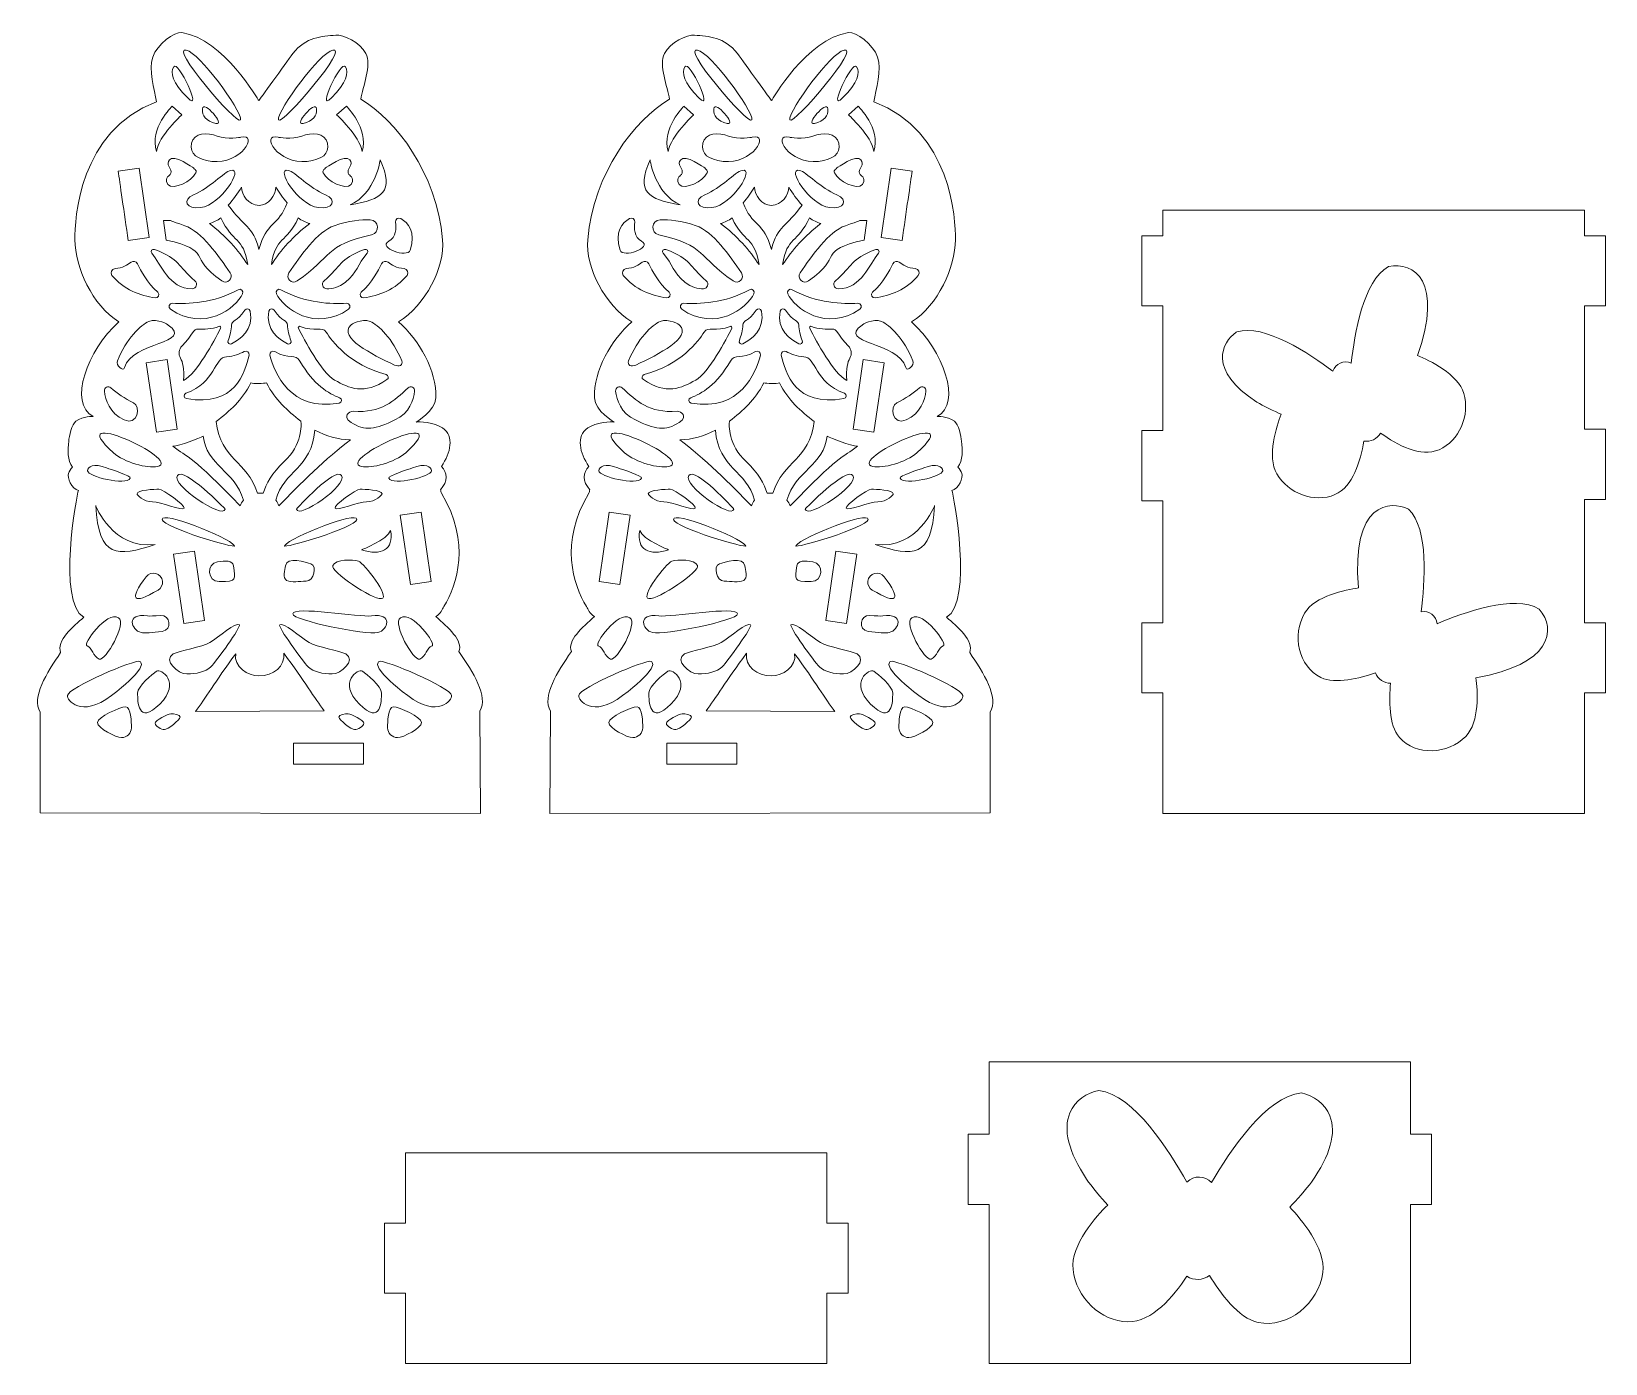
# Model space of a CAD drawing. Header units: inches. Extents: x 58 to 693, y 220 to 758.
import ezdxf

# ---------------------------------------------------------------- set-up
doc = ezdxf.new("R2010")
doc.units = ezdxf.units.IN
doc.header["$MEASUREMENT"] = 0
doc.layers.add('_U+0421_U+043B_U+043E_U+0439 1', color=7, linetype='Continuous')

# ---------------------------------------------------------------- blocks, each defined once
blk = doc.blocks.new('block 2')
at = {"layer": '_U+0421_U+043B_U+043E_U+0439 1', "color": 1, "lineweight": 9, "true_color": 0xff0000}
for points in [[(684.81, 646.98), (684.81, 597.21), (693.33, 597.21), (693.33, 568.89), (684.81, 568.89), (684.81, 519.11), (693.33, 519.11), (693.33, 490.79), (684.81, 490.79), (684.81, 442.2), (514.73, 442.2), (514.73, 490.77), (506.22, 490.77), (506.22, 519.1), (514.73, 519.1), (514.73, 568.36), (506.22, 568.36), (506.22, 596.69), (514.73, 596.69), (514.73, 646.98), (506.22, 646.98), (506.22, 675.31), (514.73, 675.31), (514.73, 685.63), (684.81, 685.63), (684.81, 675.31), (693.33, 675.31), (693.33, 646.98), (684.81, 646.98), (684.81, 646.98)], [(116.93, 597.26), (112.84, 625.29), (104.4, 624.06), (108.5, 596.03), (116.93, 597.26)], [(398.06, 596.03), (402.16, 624.06), (393.72, 625.29), (389.63, 597.26), (398.06, 596.03)], [(219.42, 535.75), (215.32, 563.78), (206.9, 562.54), (210.99, 534.51), (219.42, 535.75)], [(295.57, 534.51), (299.66, 562.54), (291.24, 563.78), (287.14, 535.75), (295.57, 534.51)], [(123.85, 548.03), (115.41, 546.79), (119.51, 518.76), (127.94, 520), (123.85, 548.03)], [(378.62, 520), (387.06, 518.76), (391.15, 546.79), (382.72, 548.03), (378.62, 520)], [(192.1, 470.51), (163.77, 470.51), (163.77, 462), (192.1, 462), (192.1, 470.51)], [(314.47, 462), (342.8, 462), (342.8, 470.51), (314.47, 470.51), (314.47, 462)], [(444.52, 284.4), (444.52, 220.18), (614.59, 220.18), (614.63, 284.39), (623.13, 284.4), (623.09, 312.73), (614.59, 312.72), (614.59, 341.89), (444.52, 341.89), (444.52, 312.73), (436.05, 312.72), (436.09, 284.39), (444.52, 284.4)]]:
    blk.add_lwpolyline(points, dxfattribs=at)
for points, knots in [([(239.05, 483.49), (239.05, 483.49), (239.3, 442.2), (239.3, 442.2), (239.3, 442.2), (61.53, 442.41), (61.53, 442.41), (61.53, 442.41), (61.53, 483.1), (61.53, 483.1), (58.07, 488.83), (64.15, 498.94), (69.85, 507.11), (68.02, 511.79), (75.03, 517.72), (79.17, 521.31), (68.34, 527.61), (76.32, 571.1), (77.06, 572.5), (74.25, 573.15), (72.4, 577.69), (72.96, 579.36), (73.28, 580.33), (73.89, 581.19), (74.59, 581.89), (72.49, 584.83), (72.69, 588.76), (73.09, 592.35), (73.33, 594.48), (74.35, 599.24), (76.03, 600.42), (79.05, 602.55), (82.65, 602.36), (82.96, 602.34), (72.9, 607.65), (80.49, 629.19), (93.36, 640.54), (82.55, 647.21), (75.74, 662.65), (75.6, 673.68), (75.5, 681.9), (77.25, 717.65), (108.5, 729.4), (107.81, 734.21), (105.2, 742.34), (107, 747.4), (108.83, 752.57), (115.71, 757.73), (118.72, 757.28), (135.69, 754.76), (149.78, 729.82), (149.78, 729.82), (149.86, 729.82), (160.43, 744.46), (163.55, 748.84), (168.9, 755.64), (175.17, 755.68), (180.87, 756.28), (183.89, 756.6), (190.66, 753.23), (193, 748.9), (195.54, 744.17), (191.69, 735.21), (191, 730.4), (205.25, 721.9), (221.5, 700.9), (223.99, 673.68), (224.99, 662.69), (217.03, 647.21), (206.23, 640.54), (214.39, 633.35), (221.73, 620.87), (221.23, 609.91), (220.98, 604.46), (213.39, 600.11), (213.39, 600.11), (214.24, 600.45), (220.81, 599.95), (223.99, 597.74), (228.79, 594.4), (227.3, 587.57), (223.5, 582.2), (225.99, 579.75), (226.34, 576.23), (223.08, 572.81), (223.35, 572.3), (223.33, 571.75), (223.55, 571.38), (235.54, 551.41), (229.79, 534.41), (224.54, 525.64), (223.84, 524.48), (223.23, 522.79), (221.22, 521.61), (226.29, 517.26), (232.32, 511.88), (230.61, 507.46), (236.35, 499.31), (242.48, 489.24), (239.05, 483.49)], [0, 0, 0, 0, 1, 1, 1, 2, 2, 2, 3, 3, 3, 4, 4, 4, 5, 5, 5, 6, 6, 6, 7, 7, 7, 8, 8, 8, 9, 9, 9, 10, 10, 10, 11, 11, 11, 12, 12, 12, 13, 13, 13, 14, 14, 14, 15, 15, 15, 16, 16, 16, 17, 17, 17, 18, 18, 18, 19, 19, 19, 20, 20, 20, 21, 21, 21, 22, 22, 22, 23, 23, 23, 24, 24, 24, 25, 25, 25, 26, 26, 26, 27, 27, 27, 28, 28, 28, 29, 29, 29, 30, 30, 30, 31, 31, 31, 32, 32, 32, 33, 33, 33, 33]), ([(275.95, 507.46), (274.24, 511.88), (280.27, 517.26), (285.34, 521.61), (283.33, 522.79), (282.72, 524.48), (282.02, 525.64), (276.77, 534.42), (271.02, 551.42), (283.01, 571.38), (283.23, 571.75), (283.21, 572.3), (283.48, 572.81), (280.22, 576.23), (280.57, 579.75), (283.06, 582.2), (279.26, 587.57), (277.77, 594.4), (282.57, 597.74), (285.75, 599.95), (292.32, 600.45), (293.17, 600.11), (293.17, 600.11), (285.58, 604.46), (285.33, 609.91), (284.83, 620.87), (292.17, 633.35), (300.33, 640.54), (289.52, 647.21), (281.57, 662.69), (282.57, 673.68), (285.06, 700.9), (301.31, 721.9), (315.56, 730.4), (314.87, 735.21), (311.02, 744.17), (313.56, 748.9), (315.89, 753.23), (322.67, 756.6), (325.69, 756.28), (331.39, 755.68), (337.66, 755.64), (343.01, 748.84), (346.13, 744.46), (356.7, 729.82), (356.78, 729.82), (356.78, 729.82), (370.87, 754.76), (387.84, 757.28), (390.85, 757.73), (397.73, 752.57), (399.56, 747.4), (401.36, 742.34), (398.76, 734.21), (398.06, 729.4), (429.31, 717.65), (431.06, 681.9), (430.96, 673.68), (430.82, 662.65), (424.01, 647.21), (413.21, 640.54), (426.07, 629.19), (433.67, 607.65), (423.61, 602.34), (423.91, 602.36), (427.51, 602.55), (430.54, 600.42), (432.21, 599.24), (433.23, 594.49), (433.47, 592.35), (433.87, 588.76), (434.07, 584.83), (431.97, 581.89), (432.67, 581.19), (433.28, 580.33), (433.6, 579.36), (434.16, 577.69), (432.31, 573.15), (429.5, 572.5), (430.24, 571.1), (438.22, 527.61), (427.39, 521.31), (431.53, 517.72), (438.54, 511.79), (436.71, 507.11), (442.41, 498.94), (448.49, 488.83), (445.03, 483.1), (445.03, 483.1), (445.03, 442.41), (445.03, 442.41), (445.03, 442.41), (267.26, 442.2), (267.26, 442.2), (267.26, 442.2), (267.51, 483.49), (267.51, 483.49), (264.08, 489.24), (270.21, 499.31), (275.95, 507.46)], [0, 0, 0, 0, 1, 1, 1, 2, 2, 2, 3, 3, 3, 4, 4, 4, 5, 5, 5, 6, 6, 6, 7, 7, 7, 8, 8, 8, 9, 9, 9, 10, 10, 10, 11, 11, 11, 12, 12, 12, 13, 13, 13, 14, 14, 14, 15, 15, 15, 16, 16, 16, 17, 17, 17, 18, 18, 18, 19, 19, 19, 20, 20, 20, 21, 21, 21, 22, 22, 22, 23, 23, 23, 24, 24, 24, 25, 25, 25, 26, 26, 26, 27, 27, 27, 28, 28, 28, 29, 29, 29, 30, 30, 30, 31, 31, 31, 32, 32, 32, 33, 33, 33, 33]), ([(142.44, 722.87), (140.33, 729.8), (123.34, 751.82), (119.72, 750.22), (116.1, 748.61), (144.56, 715.93), (142.44, 722.87)], [0, 0, 0, 0, 1, 1, 1, 2, 2, 2, 2]), ([(180.49, 750.22), (176.87, 751.82), (159.88, 729.8), (157.77, 722.87), (155.66, 715.93), (184.11, 748.61), (180.49, 750.22)], [0, 0, 0, 0, 1, 1, 1, 2, 2, 2, 2]), ([(348.79, 722.87), (346.68, 729.8), (329.69, 751.82), (326.07, 750.22), (322.45, 748.61), (350.9, 715.93), (348.79, 722.87)], [0, 0, 0, 0, 1, 1, 1, 2, 2, 2, 2]), ([(386.84, 750.22), (383.22, 751.82), (366.23, 729.8), (364.12, 722.87), (362.01, 715.93), (390.46, 748.61), (386.84, 750.22)], [0, 0, 0, 0, 1, 1, 1, 2, 2, 2, 2]), ([(121.11, 730.89), (127.43, 724.57), (117.12, 746.36), (115.46, 743.53), (114.01, 741.06), (114.79, 737.21), (121.11, 730.89)], [0, 0, 0, 0, 1, 1, 1, 2, 2, 2, 2]), ([(179.1, 730.89), (185.42, 737.21), (186.21, 741.06), (184.75, 743.53), (183.09, 746.36), (172.78, 724.57), (179.1, 730.89)], [0, 0, 0, 0, 1, 1, 1, 2, 2, 2, 2]), ([(321.81, 743.53), (320.36, 741.06), (321.14, 737.21), (327.46, 730.89), (333.78, 724.57), (323.47, 746.36), (321.81, 743.53)], [0, 0, 0, 0, 1, 1, 1, 2, 2, 2, 2]), ([(391.1, 743.53), (389.44, 746.36), (379.13, 724.57), (385.45, 730.89), (391.77, 737.21), (392.55, 741.06), (391.1, 743.53)], [0, 0, 0, 0, 1, 1, 1, 2, 2, 2, 2]), ([(108.5, 709.34), (109.33, 715.51), (118.75, 724.09), (118.75, 724.09), (118.75, 724.09), (114.82, 727.54), (114.82, 727.54), (114.82, 727.54), (105.67, 718.68), (108.5, 709.34)], [0, 0, 0, 0, 1, 1, 1, 2, 2, 2, 3, 3, 3, 3]), ([(132.52, 720.62), (136.61, 719.64), (127.45, 730.28), (127.12, 726.51), (126.88, 723.74), (128.43, 721.6), (132.52, 720.62)], [0, 0, 0, 0, 1, 1, 1, 2, 2, 2, 2]), ([(173.09, 726.51), (172.76, 730.28), (163.6, 719.64), (167.69, 720.62), (171.78, 721.6), (173.33, 723.74), (173.09, 726.51)], [0, 0, 0, 0, 1, 1, 1, 2, 2, 2, 2]), ([(185.18, 727.54), (185.18, 727.54), (181.24, 724.09), (181.24, 724.09), (181.24, 724.09), (190.66, 715.51), (191.49, 709.34), (194.32, 718.68), (185.18, 727.54), (185.18, 727.54)], [0, 0, 0, 0, 1, 1, 1, 2, 2, 2, 3, 3, 3, 3]), ([(315.07, 709.34), (315.9, 715.51), (325.32, 724.09), (325.32, 724.09), (325.32, 724.09), (321.39, 727.54), (321.39, 727.54), (321.39, 727.54), (312.24, 718.68), (315.07, 709.34)], [0, 0, 0, 0, 1, 1, 1, 2, 2, 2, 3, 3, 3, 3]), ([(338.87, 720.62), (342.96, 719.64), (333.8, 730.28), (333.47, 726.51), (333.23, 723.74), (334.78, 721.6), (338.87, 720.62)], [0, 0, 0, 0, 1, 1, 1, 2, 2, 2, 2]), ([(379.44, 726.51), (379.11, 730.28), (369.95, 719.64), (374.04, 720.62), (378.13, 721.6), (379.68, 723.74), (379.44, 726.51)], [0, 0, 0, 0, 1, 1, 1, 2, 2, 2, 2]), ([(391.75, 727.54), (391.75, 727.54), (387.81, 724.09), (387.81, 724.09), (387.81, 724.09), (397.23, 715.51), (398.06, 709.34), (400.89, 718.68), (391.75, 727.54), (391.75, 727.54)], [0, 0, 0, 0, 1, 1, 1, 2, 2, 2, 3, 3, 3, 3]), ([(142.58, 715.04), (142.58, 715.04), (137.06, 713.94), (133.08, 715.48), (129.1, 717.03), (123.58, 717.03), (122.7, 712.61), (121.81, 708.19), (124.89, 706.11), (130.87, 705.32), (142.58, 703.77), (150.1, 716.81), (142.58, 715.04)], [0, 0, 0, 0, 1, 1, 1, 2, 2, 2, 3, 3, 3, 4, 4, 4, 4]), ([(169.34, 705.32), (175.32, 706.11), (178.4, 708.19), (177.52, 712.61), (176.63, 717.03), (171.11, 717.03), (167.13, 715.48), (163.15, 713.93), (157.63, 715.04), (157.63, 715.04), (150.12, 716.81), (157.63, 703.77), (169.34, 705.32)], [0, 0, 0, 0, 1, 1, 1, 2, 2, 2, 3, 3, 3, 4, 4, 4, 4]), ([(348.93, 715.04), (348.93, 715.04), (343.41, 713.94), (339.43, 715.48), (335.45, 717.03), (329.93, 717.03), (329.04, 712.61), (328.16, 708.19), (331.24, 706.11), (337.22, 705.32), (348.93, 703.77), (356.44, 716.81), (348.93, 715.04)], [0, 0, 0, 0, 1, 1, 1, 2, 2, 2, 3, 3, 3, 4, 4, 4, 4]), ([(375.69, 705.32), (381.67, 706.11), (384.75, 708.19), (383.87, 712.61), (382.98, 717.03), (377.46, 717.03), (373.48, 715.48), (369.5, 713.93), (363.98, 715.04), (363.98, 715.04), (356.47, 716.81), (363.98, 703.77), (375.69, 705.32)], [0, 0, 0, 0, 1, 1, 1, 2, 2, 2, 3, 3, 3, 4, 4, 4, 4]), ([(114.39, 701.12), (114.39, 699.13), (112.18, 699.79), (112.62, 697.14), (113.29, 693.17), (120.8, 696.04), (123.45, 699.35), (125.31, 701.67), (124.33, 701.56), (123.45, 702.67), (123.45, 702.67), (115.43, 708.41), (113.73, 705.98), (112.18, 703.77), (114.39, 702.9), (114.39, 701.12)], [0, 0, 0, 0, 1, 1, 1, 2, 2, 2, 3, 3, 3, 4, 4, 4, 5, 5, 5, 5]), ([(185.82, 701.12), (185.82, 702.9), (188.03, 703.77), (186.49, 705.98), (184.79, 708.41), (176.76, 702.67), (176.76, 702.67), (175.88, 701.56), (174.91, 701.67), (176.76, 699.35), (179.42, 696.04), (186.93, 693.17), (187.59, 697.14), (188.03, 699.79), (185.82, 699.13), (185.82, 701.12)], [0, 0, 0, 0, 1, 1, 1, 2, 2, 2, 3, 3, 3, 4, 4, 4, 5, 5, 5, 5]), ([(198.83, 705.9), (198.83, 705.9), (196.94, 692.4), (186.64, 687.73), (200, 690.07), (204.5, 692.9), (198.83, 705.9)], [0, 0, 0, 0, 1, 1, 1, 2, 2, 2, 2]), ([(319.92, 687.73), (309.62, 692.4), (307.73, 705.9), (307.73, 705.9), (302.06, 692.9), (306.56, 690.07), (319.92, 687.73)], [0, 0, 0, 0, 1, 1, 1, 2, 2, 2, 2]), ([(318.97, 697.14), (319.63, 693.17), (327.15, 696.04), (329.8, 699.35), (331.65, 701.67), (330.68, 701.56), (329.8, 702.67), (329.8, 702.67), (321.78, 708.41), (320.08, 705.98), (318.53, 703.77), (320.74, 702.9), (320.74, 701.12), (320.74, 699.13), (318.53, 699.79), (318.97, 697.14)], [0, 0, 0, 0, 1, 1, 1, 2, 2, 2, 3, 3, 3, 4, 4, 4, 5, 5, 5, 5]), ([(392.83, 705.98), (391.13, 708.41), (383.11, 702.67), (383.11, 702.67), (382.23, 701.56), (381.26, 701.67), (383.11, 699.35), (385.76, 696.04), (393.28, 693.17), (393.94, 697.14), (394.38, 699.79), (392.17, 699.13), (392.17, 701.12), (392.17, 702.9), (394.38, 703.77), (392.83, 705.98)], [0, 0, 0, 0, 1, 1, 1, 2, 2, 2, 3, 3, 3, 4, 4, 4, 5, 5, 5, 5]), ([(93.06, 701.36), (93.69, 697.01), (95.51, 684.56), (97.15, 673.33), (97.15, 673.33), (105.59, 674.56), (105.59, 674.56), (105.59, 674.56), (101.49, 702.59), (101.49, 702.59), (101.49, 702.59), (93.06, 701.36), (93.06, 701.36)], [0, 0, 0, 0, 1, 1, 1, 2, 2, 2, 3, 3, 3, 4, 4, 4, 4]), ([(138.49, 701.67), (135.81, 701.13), (129.88, 694.37), (123.51, 691.86), (118.69, 689.96), (120.59, 685.76), (126.34, 686.64), (134.65, 687.92), (144.01, 702.77), (138.49, 701.67)], [0, 0, 0, 0, 1, 1, 1, 2, 2, 2, 3, 3, 3, 3]), ([(161.73, 701.67), (156.2, 702.77), (165.56, 687.92), (173.88, 686.64), (179.62, 685.76), (181.52, 689.96), (176.71, 691.86), (170.33, 694.37), (164.41, 701.13), (161.73, 701.67)], [0, 0, 0, 0, 1, 1, 1, 2, 2, 2, 3, 3, 3, 3]), ([(329.86, 691.86), (325.04, 689.96), (326.94, 685.76), (332.68, 686.64), (341, 687.92), (350.36, 702.77), (344.84, 701.67), (342.16, 701.13), (336.23, 694.37), (329.86, 691.86)], [0, 0, 0, 0, 1, 1, 1, 2, 2, 2, 3, 3, 3, 3]), ([(380.23, 686.64), (385.97, 685.76), (387.87, 689.96), (383.06, 691.86), (376.68, 694.37), (370.76, 701.13), (368.08, 701.67), (362.55, 702.77), (371.91, 687.92), (380.23, 686.64)], [0, 0, 0, 0, 1, 1, 1, 2, 2, 2, 3, 3, 3, 3]), ([(405.07, 702.59), (405.07, 702.59), (400.98, 674.56), (400.98, 674.56), (400.98, 674.56), (409.41, 673.33), (409.41, 673.33), (411.05, 684.56), (412.87, 697.01), (413.5, 701.36), (413.5, 701.36), (405.07, 702.59), (405.07, 702.59)], [0, 0, 0, 0, 1, 1, 1, 2, 2, 2, 3, 3, 3, 4, 4, 4, 4]), ([(142.84, 694.85), (141.31, 692.33), (139.51, 689.81), (137.46, 687.65), (143.73, 678.76), (147.43, 679.57), (149.89, 669.76), (152.68, 680.89), (157.95, 679.23), (161.26, 688.6), (159.54, 690.55), (158.02, 692.74), (156.7, 694.92), (156.63, 691.55), (153.67, 687.54), (149.99, 687.54), (145.4, 687.54), (142.93, 691.89), (142.84, 694.85)], [0, 0, 0, 0, 1, 1, 1, 2, 2, 2, 3, 3, 3, 4, 4, 4, 5, 5, 5, 6, 6, 6, 6]), ([(356.57, 687.54), (352.89, 687.54), (349.93, 691.55), (349.87, 694.92), (348.55, 692.74), (347.02, 690.55), (345.31, 688.6), (348.62, 679.23), (353.88, 680.89), (356.67, 669.76), (359.13, 679.57), (362.83, 678.76), (369.1, 687.65), (367.05, 689.81), (365.25, 692.33), (363.72, 694.85), (363.63, 691.89), (361.16, 687.54), (356.57, 687.54)], [0, 0, 0, 0, 1, 1, 1, 2, 2, 2, 3, 3, 3, 4, 4, 4, 5, 5, 5, 6, 6, 6, 6]), ([(111.36, 681.43), (111.36, 681.43), (112.45, 673.58), (112.45, 673.58), (131.58, 669.2), (120.64, 667.01), (134.88, 657.04), (137.08, 655.5), (139.76, 658.18), (138.22, 660.38), (133.5, 667.13), (126.86, 677.06), (119.95, 679.35), (113.72, 681.41), (115.24, 681.64), (111.36, 681.43)], [0, 0, 0, 0, 1, 1, 1, 2, 2, 2, 3, 3, 3, 4, 4, 4, 5, 5, 5, 5]), ([(145.34, 663.63), (143.58, 675.15), (139.33, 672.14), (134.48, 682.49), (133.04, 681.47), (131.5, 680.69), (129.87, 680.21), (136.39, 675.41), (141.61, 669.3), (145.34, 663.63)], [0, 0, 0, 0, 1, 1, 1, 2, 2, 2, 3, 3, 3, 3]), ([(154.88, 663.63), (158.6, 669.3), (163.82, 675.41), (170.35, 680.21), (168.72, 680.69), (167.18, 681.47), (165.73, 682.49), (160.89, 672.16), (156.63, 675.14), (154.88, 663.63)], [0, 0, 0, 0, 1, 1, 1, 2, 2, 2, 3, 3, 3, 3]), ([(195.35, 675.69), (198.81, 676.48), (198.36, 681.51), (194.82, 681.7), (190.94, 681.9), (186.5, 681.41), (180.26, 679.35), (173.35, 677.06), (166.71, 667.13), (161.99, 660.38), (160.45, 658.18), (163.13, 655.5), (165.33, 657.04), (179.57, 667.01), (176.23, 671.31), (195.35, 675.69)], [0, 0, 0, 0, 1, 1, 1, 2, 2, 2, 3, 3, 3, 4, 4, 4, 5, 5, 5, 5]), ([(210.91, 669.49), (213.38, 676.9), (209.88, 680.57), (207.13, 682.24), (206.11, 682.85), (204.84, 682.02), (205, 680.84), (205.35, 678.35), (205.26, 674.74), (202.29, 673.1), (197.52, 670.45), (209.95, 666.12), (210.91, 669.49)], [0, 0, 0, 0, 1, 1, 1, 2, 2, 2, 3, 3, 3, 4, 4, 4, 4]), ([(304.27, 673.1), (301.3, 674.74), (301.21, 678.35), (301.56, 680.84), (301.73, 682.02), (300.45, 682.85), (299.43, 682.24), (296.68, 680.57), (293.18, 676.9), (295.65, 669.49), (296.62, 666.12), (309.04, 670.45), (304.27, 673.1)], [0, 0, 0, 0, 1, 1, 1, 2, 2, 2, 3, 3, 3, 4, 4, 4, 4]), ([(341.23, 657.04), (343.43, 655.5), (346.11, 658.18), (344.57, 660.38), (339.85, 667.13), (333.21, 677.06), (326.3, 679.35), (320.07, 681.41), (315.62, 681.9), (311.74, 681.7), (308.2, 681.51), (307.75, 676.49), (311.21, 675.69), (330.34, 671.31), (326.99, 667.01), (341.23, 657.04)], [0, 0, 0, 0, 1, 1, 1, 2, 2, 2, 3, 3, 3, 4, 4, 4, 5, 5, 5, 5]), ([(340.83, 682.49), (339.39, 681.47), (337.84, 680.69), (336.21, 680.21), (342.74, 675.4), (347.96, 669.3), (351.69, 663.63), (349.93, 675.14), (345.67, 672.16), (340.83, 682.49)], [0, 0, 0, 0, 1, 1, 1, 2, 2, 2, 3, 3, 3, 3]), ([(376.7, 680.21), (375.07, 680.69), (373.53, 681.47), (372.08, 682.49), (367.23, 672.14), (362.98, 675.15), (361.22, 663.63), (364.95, 669.3), (370.17, 675.41), (376.7, 680.21)], [0, 0, 0, 0, 1, 1, 1, 2, 2, 2, 3, 3, 3, 3]), ([(386.61, 679.35), (379.7, 677.06), (373.06, 667.13), (368.34, 660.38), (366.8, 658.18), (369.48, 655.5), (371.68, 657.04), (385.92, 667.01), (374.98, 669.2), (394.11, 673.58), (394.11, 673.58), (395.2, 681.43), (395.2, 681.43), (391.32, 681.64), (392.84, 681.41), (386.61, 679.35)], [0, 0, 0, 0, 1, 1, 1, 2, 2, 2, 3, 3, 3, 4, 4, 4, 5, 5, 5, 5]), ([(106.65, 668.21), (110.3, 664.07), (113.39, 653.87), (122.92, 653.9), (124.59, 653.91), (125.33, 656.02), (124.06, 657.09), (116.78, 663.24), (118.38, 665.6), (107.72, 669.77), (106.77, 670.15), (105.98, 668.98), (106.65, 668.21)], [0, 0, 0, 0, 1, 1, 1, 2, 2, 2, 3, 3, 3, 4, 4, 4, 4]), ([(193.56, 668.21), (194.24, 668.98), (193.45, 670.15), (192.49, 669.77), (181.85, 665.61), (183.41, 663.22), (176.15, 657.09), (174.88, 656.02), (175.62, 653.9), (177.29, 653.9), (179.44, 653.89), (182.15, 654.46), (184.82, 656.58), (189.6, 660.41), (189.59, 663.7), (193.56, 668.21)], [0, 0, 0, 0, 1, 1, 1, 2, 2, 2, 3, 3, 3, 4, 4, 4, 5, 5, 5, 5]), ([(321.75, 656.58), (324.41, 654.46), (327.12, 653.89), (329.27, 653.9), (330.94, 653.91), (331.68, 656.02), (330.41, 657.09), (323.16, 663.22), (324.72, 665.61), (314.07, 669.77), (313.12, 670.15), (312.33, 668.98), (313, 668.21), (316.97, 663.7), (316.96, 660.41), (321.75, 656.58)], [0, 0, 0, 0, 1, 1, 1, 2, 2, 2, 3, 3, 3, 4, 4, 4, 5, 5, 5, 5]), ([(398.84, 669.78), (388.18, 665.61), (389.77, 663.24), (382.5, 657.09), (381.23, 656.02), (381.97, 653.91), (383.64, 653.9), (393.17, 653.87), (396.26, 664.07), (399.91, 668.22), (400.58, 668.98), (399.79, 670.15), (398.84, 669.78)], [0, 0, 0, 0, 1, 1, 1, 2, 2, 2, 3, 3, 3, 4, 4, 4, 4]), ([(107.99, 650.21), (109.26, 650.03), (110.01, 651.61), (109.06, 652.47), (104.74, 656.42), (102.12, 661.23), (100.86, 664), (100.4, 665.01), (99.11, 665.3), (98.24, 664.62), (96.89, 663.55), (94.73, 662.3), (91.8, 662.02), (90.46, 661.89), (89.75, 660.35), (90.57, 659.3), (95.03, 653.63), (102.17, 651.01), (107.99, 650.21)], [0, 0, 0, 0, 1, 1, 1, 2, 2, 2, 3, 3, 3, 4, 4, 4, 5, 5, 5, 6, 6, 6, 6]), ([(208.42, 662.02), (205.49, 662.3), (203.33, 663.55), (201.97, 664.61), (201.1, 665.3), (199.82, 665.01), (199.35, 664), (198.09, 661.23), (195.47, 656.42), (191.15, 652.47), (190.2, 651.61), (190.95, 650.03), (192.22, 650.21), (198.05, 651.01), (205.18, 653.63), (209.64, 659.29), (210.47, 660.35), (209.75, 661.89), (208.42, 662.02)], [0, 0, 0, 0, 1, 1, 1, 2, 2, 2, 3, 3, 3, 4, 4, 4, 5, 5, 5, 6, 6, 6, 6]), ([(296.92, 659.29), (301.38, 653.63), (308.51, 651.01), (314.34, 650.21), (315.61, 650.03), (316.36, 651.61), (315.41, 652.47), (311.09, 656.42), (308.47, 661.23), (307.21, 664), (306.74, 665.01), (305.46, 665.3), (304.59, 664.62), (303.23, 663.55), (301.07, 662.3), (298.14, 662.02), (296.81, 661.89), (296.1, 660.35), (296.92, 659.29)], [0, 0, 0, 0, 1, 1, 1, 2, 2, 2, 3, 3, 3, 4, 4, 4, 5, 5, 5, 6, 6, 6, 6]), ([(415.99, 659.29), (416.82, 660.35), (416.1, 661.89), (414.77, 662.02), (411.84, 662.3), (409.68, 663.55), (408.32, 664.61), (407.45, 665.3), (406.17, 665.01), (405.7, 664), (404.44, 661.23), (401.82, 656.42), (397.5, 652.47), (396.55, 651.61), (397.3, 650.03), (398.57, 650.21), (404.39, 651.01), (411.53, 653.63), (415.99, 659.29)], [0, 0, 0, 0, 1, 1, 1, 2, 2, 2, 3, 3, 3, 4, 4, 4, 5, 5, 5, 6, 6, 6, 6]), ([(584.12, 570.84), (591.56, 574.09), (594.34, 584.33), (595.8, 592.42), (598.47, 592), (601.13, 593.27), (602.47, 595.68), (609.4, 590.85), (618.62, 585.65), (626.21, 588.96), (634.36, 592.51), (638.7, 602.91), (636.15, 611.65), (633.85, 619.51), (622.25, 624.97), (617.48, 626.91), (628.01, 656.87), (616.04, 665.02), (605.75, 662.86), (595.54, 657.08), (592.01, 635.62), (590.68, 623.88), (587.75, 625.17), (584.37, 623.78), (583.26, 620.66), (573.88, 627.63), (555.66, 639.93), (544.49, 636.51), (544.49, 636.51), (544.22, 636.33), (544.22, 636.33), (538.53, 632.4), (532.58, 620.96), (552.67, 608.17), (554.98, 606.67), (559.77, 604.45), (562.46, 603.24), (560.59, 598.45), (556.55, 586.28), (560.66, 579.21), (565.28, 571.26), (575.92, 567.27), (584.12, 570.84)], [0, 0, 0, 0, 1, 1, 1, 2, 2, 2, 3, 3, 3, 4, 4, 4, 5, 5, 5, 6, 6, 6, 7, 7, 7, 8, 8, 8, 9, 9, 9, 10, 10, 10, 11, 11, 11, 12, 12, 12, 13, 13, 13, 14, 14, 14, 14]), ([(115, 648.06), (113.67, 648.15), (113.05, 646.42), (114.14, 645.66), (127.72, 636.27), (140.58, 645.97), (143.3, 651.86), (143.83, 653.01), (142.58, 654.15), (141.48, 653.52), (131.64, 647.97), (120.87, 647.68), (115, 648.06)], [0, 0, 0, 0, 1, 1, 1, 2, 2, 2, 3, 3, 3, 4, 4, 4, 4]), ([(186.07, 645.66), (187.17, 646.42), (186.55, 648.15), (185.21, 648.06), (179.35, 647.68), (168.57, 647.96), (158.73, 653.52), (157.63, 654.15), (156.38, 653.01), (156.91, 651.86), (159.64, 645.97), (172.49, 636.27), (186.07, 645.66)], [0, 0, 0, 0, 1, 1, 1, 2, 2, 2, 3, 3, 3, 4, 4, 4, 4]), ([(349.65, 651.86), (350.18, 653.01), (348.93, 654.15), (347.83, 653.52), (337.99, 647.97), (327.21, 647.68), (321.35, 648.06), (320.02, 648.15), (319.39, 646.42), (320.49, 645.66), (334.07, 636.27), (346.92, 645.97), (349.65, 651.86)], [0, 0, 0, 0, 1, 1, 1, 2, 2, 2, 3, 3, 3, 4, 4, 4, 4]), ([(365.08, 653.52), (363.98, 654.15), (362.73, 653.01), (363.26, 651.86), (365.99, 645.97), (378.84, 636.27), (392.42, 645.66), (393.52, 646.42), (392.89, 648.15), (391.56, 648.06), (385.7, 647.68), (374.92, 647.97), (365.08, 653.52)], [0, 0, 0, 0, 1, 1, 1, 2, 2, 2, 3, 3, 3, 4, 4, 4, 4]), ([(95.6, 622.12), (98.5, 632.57), (123.83, 631.73), (113.3, 639.27), (113.3, 639.27), (109.03, 642.16), (105.4, 640.71), (102.3, 639.48), (96.19, 633.55), (92.73, 624.84), (92.01, 623.05), (95.09, 620.26), (95.6, 622.12)], [0, 0, 0, 0, 1, 1, 1, 2, 2, 2, 3, 3, 3, 4, 4, 4, 4]), ([(146.33, 644.84), (146.11, 645.88), (144.71, 646.14), (144.13, 645.24), (141.1, 640.5), (138.76, 641.24), (138.82, 639.22), (138.88, 637.32), (138.1, 634.78), (137.41, 632.97), (137.08, 632.08), (138, 631.24), (138.85, 631.67), (142.24, 633.39), (147.84, 637.42), (146.33, 644.84)], [0, 0, 0, 0, 1, 1, 1, 2, 2, 2, 3, 3, 3, 4, 4, 4, 5, 5, 5, 5]), ([(153.89, 644.84), (152.38, 637.42), (157.98, 633.39), (161.36, 631.67), (162.21, 631.24), (163.13, 632.08), (162.8, 632.97), (162.12, 634.78), (161.33, 637.32), (161.39, 639.22), (161.45, 641.24), (159.11, 640.52), (156.08, 645.24), (155.51, 646.14), (154.1, 645.88), (153.89, 644.84)], [0, 0, 0, 0, 1, 1, 1, 2, 2, 2, 3, 3, 3, 4, 4, 4, 5, 5, 5, 5]), ([(194.81, 640.71), (191.19, 642.15), (186.91, 639.27), (186.91, 639.27), (181.89, 634.23), (195.38, 627.42), (204.61, 623.12), (206.36, 622.3), (208.2, 623.05), (207.49, 624.84), (204.02, 633.55), (197.92, 639.48), (194.81, 640.71)], [0, 0, 0, 0, 1, 1, 1, 2, 2, 2, 3, 3, 3, 4, 4, 4, 4]), ([(299.08, 624.84), (298.36, 623.05), (300.2, 622.3), (301.95, 623.12), (311.18, 627.42), (324.67, 634.23), (319.65, 639.27), (319.65, 639.27), (315.37, 642.16), (311.75, 640.71), (308.64, 639.48), (302.54, 633.55), (299.08, 624.84)], [0, 0, 0, 0, 1, 1, 1, 2, 2, 2, 3, 3, 3, 4, 4, 4, 4]), ([(350.48, 645.24), (347.45, 640.52), (345.11, 641.24), (345.17, 639.22), (345.23, 637.32), (344.44, 634.78), (343.76, 632.97), (343.43, 632.08), (344.35, 631.24), (345.2, 631.67), (348.58, 633.39), (354.18, 637.42), (352.67, 644.84), (352.46, 645.88), (351.05, 646.14), (350.48, 645.24)], [0, 0, 0, 0, 1, 1, 1, 2, 2, 2, 3, 3, 3, 4, 4, 4, 5, 5, 5, 5]), ([(367.71, 631.67), (368.56, 631.24), (369.48, 632.08), (369.15, 632.97), (368.46, 634.78), (367.68, 637.32), (367.74, 639.22), (367.8, 641.24), (365.46, 640.5), (362.43, 645.24), (361.86, 646.14), (360.45, 645.88), (360.23, 644.84), (358.72, 637.42), (364.33, 633.39), (367.71, 631.67)], [0, 0, 0, 0, 1, 1, 1, 2, 2, 2, 3, 3, 3, 4, 4, 4, 5, 5, 5, 5]), ([(413.83, 624.84), (410.37, 633.55), (404.26, 639.48), (401.16, 640.71), (397.54, 642.15), (393.26, 639.27), (393.26, 639.27), (382.73, 631.73), (408.06, 632.57), (410.96, 622.11), (411.48, 620.26), (414.55, 623.05), (413.83, 624.84)], [0, 0, 0, 0, 1, 1, 1, 2, 2, 2, 3, 3, 3, 4, 4, 4, 4]), ([(119.46, 616.87), (124.94, 619.99), (131.54, 632.31), (134.39, 637.97), (134.62, 638.41), (134.17, 638.91), (133.7, 638.72), (130.86, 637.55), (127.45, 637.51), (125.51, 637.61), (123.03, 637.74), (123.59, 635.84), (118.8, 630.8), (117.56, 629.48), (117.28, 627.49), (118.19, 625.92), (119.1, 624.38), (119.83, 621.66), (119.46, 616.87)], [0, 0, 0, 0, 1, 1, 1, 2, 2, 2, 3, 3, 3, 4, 4, 4, 5, 5, 5, 6, 6, 6, 6]), ([(201.53, 617.22), (202.37, 617.78), (202.15, 619.06), (201.17, 619.32), (186.4, 623.15), (179.24, 632.84), (177.04, 636.4), (175.49, 638.92), (172.26, 636.36), (166.51, 638.72), (166.05, 638.91), (165.6, 638.41), (165.82, 637.96), (168.08, 633.48), (175.16, 620.06), (180.41, 617.07), (186.31, 613.71), (192.23, 610.97), (201.53, 617.22)], [0, 0, 0, 0, 1, 1, 1, 2, 2, 2, 3, 3, 3, 4, 4, 4, 5, 5, 5, 6, 6, 6, 6]), ([(326.15, 617.07), (331.4, 620.06), (338.48, 633.48), (340.74, 637.96), (340.96, 638.41), (340.51, 638.91), (340.05, 638.72), (334.3, 636.36), (331.07, 638.92), (329.52, 636.4), (327.32, 632.84), (320.17, 623.15), (305.39, 619.32), (304.41, 619.06), (304.2, 617.78), (305.04, 617.22), (314.33, 610.97), (320.25, 613.71), (326.15, 617.07)], [0, 0, 0, 0, 1, 1, 1, 2, 2, 2, 3, 3, 3, 4, 4, 4, 5, 5, 5, 6, 6, 6, 6]), ([(388.37, 625.92), (389.28, 627.49), (389, 629.48), (387.76, 630.8), (382.97, 635.85), (383.53, 637.74), (381.05, 637.61), (379.11, 637.51), (375.7, 637.55), (372.86, 638.72), (372.39, 638.91), (371.95, 638.41), (372.17, 637.97), (375.02, 632.31), (381.62, 619.99), (387.1, 616.87), (386.73, 621.66), (387.47, 624.38), (388.37, 625.92)], [0, 0, 0, 0, 1, 1, 1, 2, 2, 2, 3, 3, 3, 4, 4, 4, 5, 5, 5, 6, 6, 6, 6]), ([(120.61, 609.56), (140.42, 606.14), (144.07, 619.86), (145.89, 627.06), (146.19, 628.22), (144.94, 629.2), (143.9, 628.59), (142.19, 627.59), (139.75, 626.57), (136.82, 626.48), (131.89, 626.34), (132.41, 616.03), (120.42, 611.73), (119.33, 611.35), (119.47, 609.76), (120.61, 609.56)], [0, 0, 0, 0, 1, 1, 1, 2, 2, 2, 3, 3, 3, 4, 4, 4, 5, 5, 5, 5]), ([(182.43, 609.94), (178.2, 611.45), (171.84, 615.23), (166.38, 624.68), (164.58, 627.79), (162.14, 625.18), (156.31, 628.59), (155.27, 629.19), (154.03, 628.22), (154.32, 627.06), (156.15, 619.86), (162.42, 604.35), (182.23, 607.76), (183.37, 607.96), (183.52, 609.55), (182.43, 609.94)], [0, 0, 0, 0, 1, 1, 1, 2, 2, 2, 3, 3, 3, 4, 4, 4, 5, 5, 5, 5]), ([(324.33, 607.76), (344.14, 604.35), (350.41, 619.86), (352.24, 627.06), (352.54, 628.22), (351.29, 629.2), (350.25, 628.59), (344.42, 625.18), (341.98, 627.79), (340.18, 624.68), (334.72, 615.23), (328.36, 611.45), (324.13, 609.94), (323.05, 609.55), (323.19, 607.96), (324.33, 607.76)], [0, 0, 0, 0, 1, 1, 1, 2, 2, 2, 3, 3, 3, 4, 4, 4, 5, 5, 5, 5]), ([(386.14, 611.73), (374.15, 616.03), (374.67, 626.34), (369.74, 626.48), (366.81, 626.57), (364.37, 627.59), (362.66, 628.59), (361.62, 629.2), (360.37, 628.22), (360.67, 627.06), (362.5, 619.86), (366.14, 606.14), (385.95, 609.56), (387.09, 609.76), (387.23, 611.35), (386.14, 611.73)], [0, 0, 0, 0, 1, 1, 1, 2, 2, 2, 3, 3, 3, 4, 4, 4, 5, 5, 5, 5]), ([(87.5, 612.59), (87.87, 608.98), (89.53, 603.86), (95.48, 600.95), (100.85, 598.33), (102.36, 606.45), (99.3, 607.88), (95.65, 609.57), (92.54, 611.72), (90.14, 613.93), (89.05, 614.93), (87.34, 614.05), (87.5, 612.59)], [0, 0, 0, 0, 1, 1, 1, 2, 2, 2, 3, 3, 3, 4, 4, 4, 4]), ([(149.29, 571.43), (149.98, 571.48), (150.82, 571.48), (151.54, 571.38), (152.75, 575.05), (155.17, 579.6), (159.98, 584.05), (167.5, 590.99), (166.97, 599), (166.79, 600.53), (161.28, 604.84), (156.52, 608.8), (152.93, 615.98), (151.98, 615.56), (147.57, 615.55), (146.63, 615.96), (143.01, 608.7), (138.19, 604.7), (132.6, 600.39), (134.57, 584.54), (144.86, 584.79), (149.29, 571.43)], [0, 0, 0, 0, 1, 1, 1, 2, 2, 2, 3, 3, 3, 4, 4, 4, 5, 5, 5, 6, 6, 6, 7, 7, 7, 7]), ([(187.84, 604.47), (186.46, 604.57), (183.33, 602.5), (187.03, 599.99), (192.56, 596.23), (197.05, 597.21), (204.73, 600.95), (210.68, 603.86), (212.34, 608.98), (212.72, 612.59), (212.87, 614.05), (211.16, 614.93), (210.07, 613.93), (204.3, 608.62), (199.45, 603.66), (187.84, 604.47)], [0, 0, 0, 0, 1, 1, 1, 2, 2, 2, 3, 3, 3, 4, 4, 4, 5, 5, 5, 5]), ([(296.49, 613.93), (295.4, 614.93), (293.69, 614.05), (293.84, 612.58), (294.22, 608.98), (295.88, 603.86), (301.83, 600.95), (309.51, 597.2), (314, 596.23), (319.53, 599.98), (323.23, 602.5), (320.1, 604.57), (318.72, 604.47), (307.11, 603.66), (302.26, 608.62), (296.49, 613.93)], [0, 0, 0, 0, 1, 1, 1, 2, 2, 2, 3, 3, 3, 4, 4, 4, 5, 5, 5, 5]), ([(373.96, 600.39), (368.37, 604.7), (363.55, 608.7), (359.93, 615.96), (358.99, 615.55), (354.58, 615.56), (353.63, 615.98), (350.04, 608.8), (345.29, 604.84), (339.77, 600.53), (339.59, 599), (339.06, 590.99), (346.58, 584.05), (351.4, 579.61), (353.81, 575.05), (355.02, 571.39), (355.74, 571.48), (356.58, 571.48), (357.27, 571.43), (361.7, 584.79), (371.99, 584.54), (373.96, 600.39)], [0, 0, 0, 0, 1, 1, 1, 2, 2, 2, 3, 3, 3, 4, 4, 4, 5, 5, 5, 6, 6, 6, 7, 7, 7, 7]), ([(416.42, 613.93), (414.02, 611.72), (410.91, 609.57), (407.26, 607.88), (404.2, 606.45), (405.71, 598.33), (411.08, 600.95), (417.03, 603.86), (418.69, 608.98), (419.07, 612.59), (419.22, 614.05), (417.51, 614.93), (416.42, 613.93)], [0, 0, 0, 0, 1, 1, 1, 2, 2, 2, 3, 3, 3, 4, 4, 4, 4]), ([(91.12, 587.75), (95.48, 583.8), (104.99, 581.25), (108.89, 582.2), (119.66, 584.81), (69.43, 607.38), (91.12, 587.75)], [0, 0, 0, 0, 1, 1, 1, 2, 2, 2, 2]), ([(191.32, 582.2), (195.22, 581.25), (204.73, 583.8), (209.1, 587.75), (230.79, 607.38), (180.55, 584.81), (191.32, 582.2)], [0, 0, 0, 0, 1, 1, 1, 2, 2, 2, 2]), ([(297.46, 587.75), (301.83, 583.8), (311.34, 581.25), (315.24, 582.2), (326.01, 584.81), (275.78, 607.38), (297.46, 587.75)], [0, 0, 0, 0, 1, 1, 1, 2, 2, 2, 2]), ([(397.67, 582.2), (401.57, 581.25), (411.08, 583.8), (415.44, 587.75), (437.13, 607.38), (386.9, 584.81), (397.67, 582.2)], [0, 0, 0, 0, 1, 1, 1, 2, 2, 2, 2]), ([(142.27, 566.33), (142.58, 567.15), (143.02, 567.92), (143.58, 568.58), (140.38, 580.38), (128.49, 582.72), (127.42, 594.48), (125.67, 593.55), (118.04, 590.4), (115.08, 590.32), (121.21, 585.83), (123.06, 586.37), (142.27, 566.33)], [0, 0, 0, 0, 1, 1, 1, 2, 2, 2, 3, 3, 3, 4, 4, 4, 4]), ([(156.63, 568.58), (157.19, 567.92), (157.63, 567.15), (157.95, 566.33), (165.83, 574.55), (177.57, 586.16), (186.81, 592.92), (181.81, 593.06), (176.96, 594.44), (172.47, 596.83), (171.04, 581.2), (159.9, 580.63), (156.63, 568.58)], [0, 0, 0, 0, 1, 1, 1, 2, 2, 2, 3, 3, 3, 4, 4, 4, 4]), ([(334.09, 596.83), (329.6, 594.44), (324.75, 593.06), (319.75, 592.92), (328.99, 586.16), (340.73, 574.55), (348.62, 566.33), (348.93, 567.15), (349.37, 567.92), (349.93, 568.58), (346.67, 580.63), (335.52, 581.2), (334.09, 596.83)], [0, 0, 0, 0, 1, 1, 1, 2, 2, 2, 3, 3, 3, 4, 4, 4, 4]), ([(391.48, 590.32), (388.52, 590.4), (380.89, 593.55), (379.14, 594.48), (378.07, 582.72), (366.18, 580.38), (362.98, 568.58), (363.54, 567.92), (363.98, 567.15), (364.3, 566.33), (383.5, 586.37), (385.35, 585.83), (391.48, 590.32)], [0, 0, 0, 0, 1, 1, 1, 2, 2, 2, 3, 3, 3, 4, 4, 4, 4]), ([(80.73, 580.4), (80.72, 578.29), (96.25, 574.12), (97.95, 577.51), (98.38, 578.36), (90.3, 580.88), (88.33, 581.65), (83.27, 583.62), (80.73, 582.15), (80.73, 580.4)], [0, 0, 0, 0, 1, 1, 1, 2, 2, 2, 3, 3, 3, 3]), ([(136.25, 565), (136.25, 565), (119.52, 582.32), (116.97, 578.51), (114.42, 574.7), (135.39, 560.77), (136.25, 565)], [0, 0, 0, 0, 1, 1, 1, 2, 2, 2, 2]), ([(183.25, 578.51), (180.7, 582.32), (165, 565), (165, 565), (165.86, 560.77), (185.8, 574.7), (183.25, 578.51)], [0, 0, 0, 0, 1, 1, 1, 2, 2, 2, 2]), ([(211.88, 581.65), (209.91, 580.88), (201.84, 578.36), (202.26, 577.51), (203.96, 574.12), (219.49, 578.29), (219.49, 580.4), (219.48, 582.15), (216.94, 583.62), (211.88, 581.65)], [0, 0, 0, 0, 1, 1, 1, 2, 2, 2, 3, 3, 3, 3]), ([(287.07, 580.4), (287.07, 578.29), (302.6, 574.12), (304.3, 577.51), (304.73, 578.36), (296.65, 580.88), (294.68, 581.65), (289.62, 583.62), (287.08, 582.15), (287.07, 580.4)], [0, 0, 0, 0, 1, 1, 1, 2, 2, 2, 3, 3, 3, 3]), ([(341.56, 565), (341.56, 565), (325.87, 582.32), (323.32, 578.51), (320.77, 574.7), (340.7, 560.77), (341.56, 565)], [0, 0, 0, 0, 1, 1, 1, 2, 2, 2, 2]), ([(389.59, 578.51), (387.04, 582.32), (370.31, 565), (370.31, 565), (371.17, 560.77), (392.15, 574.7), (389.59, 578.51)], [0, 0, 0, 0, 1, 1, 1, 2, 2, 2, 2]), ([(418.23, 581.65), (416.26, 580.88), (408.18, 578.36), (408.61, 577.51), (410.31, 574.12), (425.84, 578.29), (425.83, 580.4), (425.83, 582.15), (423.29, 583.62), (418.23, 581.65)], [0, 0, 0, 0, 1, 1, 1, 2, 2, 2, 3, 3, 3, 3]), ([(109.52, 573.01), (107.82, 573.02), (100.68, 572.78), (100.67, 571.09), (100.67, 570.66), (103.17, 567.96), (106.97, 567.95), (109.89, 567.95), (119.21, 564.12), (119.63, 565.39), (120.06, 566.66), (111.21, 573.01), (109.52, 573.01)], [0, 0, 0, 0, 1, 1, 1, 2, 2, 2, 3, 3, 3, 4, 4, 4, 4]), ([(193.24, 567.95), (197.04, 567.96), (199.54, 570.66), (199.54, 571.08), (199.54, 572.78), (192.39, 573.02), (190.7, 573.01), (189, 573.01), (180.15, 566.66), (180.58, 565.39), (181.01, 564.12), (190.33, 567.94), (193.24, 567.95)], [0, 0, 0, 0, 1, 1, 1, 2, 2, 2, 3, 3, 3, 4, 4, 4, 4]), ([(325.98, 565.39), (326.41, 566.66), (317.56, 573.01), (315.87, 573.01), (314.17, 573.02), (307.03, 572.78), (307.02, 571.08), (307.02, 570.66), (309.52, 567.96), (313.32, 567.95), (316.23, 567.94), (325.56, 564.12), (325.98, 565.39)], [0, 0, 0, 0, 1, 1, 1, 2, 2, 2, 3, 3, 3, 4, 4, 4, 4]), ([(386.93, 565.39), (387.35, 564.12), (396.68, 567.94), (399.59, 567.95), (403.39, 567.96), (405.89, 570.66), (405.89, 571.08), (405.88, 572.78), (398.74, 573.02), (397.04, 573.01), (395.35, 573.01), (386.5, 566.66), (386.93, 565.39)], [0, 0, 0, 0, 1, 1, 1, 2, 2, 2, 3, 3, 3, 4, 4, 4, 4]), ([(84, 566.4), (85.25, 545.15), (92.5, 545.65), (108, 550.65), (90.75, 548.65), (84, 566.4), (84, 566.4)], [0, 0, 0, 0, 1, 1, 1, 2, 2, 2, 2]), ([(398.56, 550.65), (414.06, 545.65), (421.31, 545.15), (422.56, 566.4), (422.56, 566.4), (415.81, 548.65), (398.56, 550.65)], [0, 0, 0, 0, 1, 1, 1, 2, 2, 2, 2]), ([(666.55, 524.64), (656.54, 530.7), (636.13, 523.26), (625.33, 518.7), (625.02, 521.88), (622.16, 524.14), (618.91, 523.58), (620.38, 535.1), (622.19, 556.95), (613.77, 565), (606.66, 568.47), (590.51, 567.94), (593.63, 533.15), (588.55, 532.44), (576, 530), (571.87, 522.98), (566.7, 514.2), (569.43, 501.49), (578.45, 497.03), (584.3, 494.14), (594.3, 496.76), (600.5, 498.9), (601.44, 496.37), (603.85, 494.68), (606.59, 494.7), (605.96, 488.2), (605.77, 477.78), (610.14, 472.83), (616.8, 465.26), (629.8, 465.98), (636.91, 473.24), (642.61, 479.06), (641.69, 491.81), (641.05, 496.9), (671.38, 502.23), (673.82, 516.33), (666.55, 524.64)], [0, 0, 0, 0, 1, 1, 1, 2, 2, 2, 3, 3, 3, 4, 4, 4, 5, 5, 5, 6, 6, 6, 7, 7, 7, 8, 8, 8, 9, 9, 9, 10, 10, 10, 11, 11, 11, 12, 12, 12, 12]), ([(140.06, 550.16), (137.1, 553.98), (110.44, 564.22), (110.85, 560.83), (111.27, 557.44), (141.1, 548.82), (140.06, 550.16)], [0, 0, 0, 0, 1, 1, 1, 2, 2, 2, 2]), ([(189.36, 560.83), (189.77, 564.22), (163.11, 553.98), (160.15, 550.16), (159.12, 548.82), (188.94, 557.44), (189.36, 560.83)], [0, 0, 0, 0, 1, 1, 1, 2, 2, 2, 2]), ([(346.41, 550.16), (343.45, 553.98), (316.79, 564.22), (317.2, 560.83), (317.62, 557.44), (347.44, 548.82), (346.41, 550.16)], [0, 0, 0, 0, 1, 1, 1, 2, 2, 2, 2]), ([(395.71, 560.83), (396.12, 564.22), (369.46, 553.98), (366.5, 550.16), (365.47, 548.82), (395.29, 557.44), (395.71, 560.83)], [0, 0, 0, 0, 1, 1, 1, 2, 2, 2, 2]), ([(203, 556.4), (201.67, 552.57), (191.33, 548.57), (191.33, 548.57), (199, 545.9), (204.5, 548.57), (203, 556.4)], [0, 0, 0, 0, 1, 1, 1, 2, 2, 2, 2]), ([(315.23, 548.57), (315.23, 548.57), (304.89, 552.57), (303.56, 556.4), (302.06, 548.57), (307.56, 545.9), (315.23, 548.57)], [0, 0, 0, 0, 1, 1, 1, 2, 2, 2, 2]), ([(110.93, 535.86), (110.93, 535.86), (110.93, 535.86), (110.93, 535.86), (110.59, 539.21), (106.31, 540.38), (104.3, 537.68), (97.46, 528.47), (98.77, 526.09), (109.18, 532.33), (110.4, 533.06), (111.08, 534.44), (110.93, 535.86)], [0, 0, 0, 0, 1, 1, 1, 2, 2, 2, 3, 3, 3, 4, 4, 4, 4]), ([(133.88, 535.74), (141.41, 535.71), (140.23, 536.42), (139.61, 542.15), (139.38, 544.26), (136.25, 544.25), (133.17, 543.7), (128.43, 542.87), (129.04, 535.77), (133.88, 535.74)], [0, 0, 0, 0, 1, 1, 1, 2, 2, 2, 3, 3, 3, 3]), ([(170.88, 542.85), (168.87, 543.51), (161.02, 545.97), (160.61, 542.15), (160.42, 540.47), (159.35, 537.07), (161.04, 536.22), (163.26, 535.12), (165.95, 535.89), (168.91, 535.9), (172.14, 535.91), (173.42, 542.01), (170.88, 542.85)], [0, 0, 0, 0, 1, 1, 1, 2, 2, 2, 3, 3, 3, 4, 4, 4, 4]), ([(199.32, 528.84), (203.13, 529.28), (192.16, 543.24), (190.11, 543.92), (187.57, 544.76), (180.93, 544.74), (179.67, 542.2), (178.52, 539.89), (195.51, 528.41), (199.32, 528.84)], [0, 0, 0, 0, 1, 1, 1, 2, 2, 2, 3, 3, 3, 3]), ([(326.89, 542.2), (325.63, 544.74), (319, 544.76), (316.45, 543.92), (314.4, 543.24), (303.43, 529.28), (307.24, 528.84), (311.05, 528.41), (328.04, 539.89), (326.89, 542.2)], [0, 0, 0, 0, 1, 1, 1, 2, 2, 2, 3, 3, 3, 3]), ([(337.65, 535.9), (340.61, 535.89), (343.31, 535.12), (345.52, 536.22), (347.21, 537.07), (346.14, 540.47), (345.96, 542.15), (345.54, 545.97), (337.69, 543.51), (335.68, 542.85), (333.14, 542.01), (334.42, 535.91), (337.65, 535.9)], [0, 0, 0, 0, 1, 1, 1, 2, 2, 2, 3, 3, 3, 4, 4, 4, 4]), ([(373.39, 543.7), (370.31, 544.25), (367.18, 544.26), (366.95, 542.15), (366.33, 536.42), (365.15, 535.71), (372.68, 535.74), (377.53, 535.77), (378.13, 542.87), (373.39, 543.7)], [0, 0, 0, 0, 1, 1, 1, 2, 2, 2, 3, 3, 3, 3]), ([(397.38, 532.33), (407.8, 526.09), (409.1, 528.47), (402.26, 537.68), (400.25, 540.38), (395.97, 539.21), (395.63, 535.86), (395.63, 535.86), (395.63, 535.86), (395.63, 535.86), (395.48, 534.44), (396.16, 533.06), (397.38, 532.33)], [0, 0, 0, 0, 1, 1, 1, 2, 2, 2, 3, 3, 3, 4, 4, 4, 4]), ([(80.49, 509.74), (82.61, 509.31), (82.86, 505.29), (85.4, 504.44), (87.94, 503.59), (96.7, 518.86), (93.19, 521.11), (88.54, 524.08), (78.37, 510.17), (80.49, 509.74)], [0, 0, 0, 0, 1, 1, 1, 2, 2, 2, 3, 3, 3, 3]), ([(102.38, 515.13), (103.65, 514.82), (106.86, 515.07), (110.85, 515.64), (114.96, 516.23), (114.24, 522.42), (110.09, 522.06), (107.71, 521.86), (105.85, 521.77), (104.94, 521.9), (96.04, 523.19), (98.18, 516.15), (102.38, 515.13)], [0, 0, 0, 0, 1, 1, 1, 2, 2, 2, 3, 3, 3, 4, 4, 4, 4]), ([(197.84, 515.13), (202.03, 516.15), (204.17, 523.19), (195.28, 521.9), (190.76, 521.24), (163.49, 526.06), (163.5, 522.67), (163.51, 520.13), (193.26, 514.01), (197.84, 515.13)], [0, 0, 0, 0, 1, 1, 1, 2, 2, 2, 3, 3, 3, 3]), ([(207.03, 521.11), (203.51, 518.86), (212.27, 503.59), (214.81, 504.44), (217.35, 505.29), (217.6, 509.31), (219.72, 509.74), (221.84, 510.17), (211.68, 524.08), (207.03, 521.11)], [0, 0, 0, 0, 1, 1, 1, 2, 2, 2, 3, 3, 3, 3]), ([(286.84, 509.74), (288.96, 509.31), (289.21, 505.29), (291.75, 504.44), (294.29, 503.59), (303.05, 518.86), (299.54, 521.11), (294.88, 524.08), (284.72, 510.17), (286.84, 509.74)], [0, 0, 0, 0, 1, 1, 1, 2, 2, 2, 3, 3, 3, 3]), ([(343.06, 522.67), (343.07, 526.06), (315.8, 521.24), (311.29, 521.9), (302.39, 523.19), (304.53, 516.15), (308.73, 515.13), (313.3, 514.01), (343.05, 520.13), (343.06, 522.67)], [0, 0, 0, 0, 1, 1, 1, 2, 2, 2, 3, 3, 3, 3]), ([(401.62, 521.9), (400.71, 521.77), (398.85, 521.86), (396.47, 522.06), (392.32, 522.42), (391.6, 516.23), (395.71, 515.64), (399.7, 515.06), (402.91, 514.82), (404.18, 515.13), (408.38, 516.15), (410.52, 523.19), (401.62, 521.9)], [0, 0, 0, 0, 1, 1, 1, 2, 2, 2, 3, 3, 3, 4, 4, 4, 4]), ([(413.37, 521.11), (409.86, 518.86), (418.62, 503.59), (421.16, 504.44), (423.7, 505.29), (423.95, 509.31), (426.07, 509.74), (428.19, 510.17), (418.03, 524.08), (413.37, 521.11)], [0, 0, 0, 0, 1, 1, 1, 2, 2, 2, 3, 3, 3, 3]), ([(120.74, 498.45), (124.64, 498.44), (128.37, 499.28), (130.49, 501.39), (132.61, 503.51), (142.81, 517.46), (141.97, 518.31), (140.7, 519.59), (133.48, 513.25), (130.09, 511.14), (127.04, 509.24), (117.58, 507.91), (115.25, 506.52), (111.01, 503.98), (117.35, 498.46), (120.74, 498.45)], [0, 0, 0, 0, 1, 1, 1, 2, 2, 2, 3, 3, 3, 4, 4, 4, 5, 5, 5, 5]), ([(169.72, 501.39), (171.85, 499.28), (175.57, 498.44), (179.48, 498.45), (182.86, 498.46), (189.21, 503.98), (184.96, 506.52), (182.63, 507.91), (173.18, 509.24), (170.12, 511.14), (166.73, 513.25), (159.51, 519.59), (158.24, 518.31), (157.4, 517.46), (167.6, 503.51), (169.72, 501.39)], [0, 0, 0, 0, 1, 1, 1, 2, 2, 2, 3, 3, 3, 4, 4, 4, 5, 5, 5, 5]), ([(348.32, 518.31), (347.05, 519.59), (339.83, 513.25), (336.44, 511.14), (333.38, 509.24), (323.93, 507.91), (321.6, 506.52), (317.36, 503.99), (323.7, 498.46), (327.09, 498.45), (330.99, 498.44), (334.71, 499.28), (336.84, 501.39), (338.96, 503.51), (349.16, 517.46), (348.32, 518.31)], [0, 0, 0, 0, 1, 1, 1, 2, 2, 2, 3, 3, 3, 4, 4, 4, 5, 5, 5, 5]), ([(391.31, 506.52), (388.98, 507.91), (379.52, 509.24), (376.47, 511.14), (373.08, 513.25), (365.86, 519.59), (364.59, 518.31), (363.75, 517.46), (373.95, 503.51), (376.07, 501.39), (378.2, 499.28), (381.92, 498.44), (385.82, 498.45), (389.21, 498.46), (395.55, 503.98), (391.31, 506.52)], [0, 0, 0, 0, 1, 1, 1, 2, 2, 2, 3, 3, 3, 4, 4, 4, 5, 5, 5, 5]), ([(101.77, 503.54), (100.08, 504.39), (73.01, 493.14), (72.58, 489.76), (72.34, 487.88), (78, 480.42), (90.31, 489.71), (102.62, 499), (103.47, 502.68), (101.77, 503.54)], [0, 0, 0, 0, 1, 1, 1, 2, 2, 2, 3, 3, 3, 3]), ([(124.28, 483.35), (124.28, 483.35), (176.21, 483.61), (176.21, 483.61), (172.34, 488.55), (168.25, 495.54), (159.87, 506.81), (160.68, 501.52), (155.54, 497.64), (149.87, 497.64), (145.35, 497.64), (139.68, 501.39), (140.49, 506.62), (132.09, 495.17), (128.15, 488.33), (124.28, 483.35)], [0, 0, 0, 0, 1, 1, 1, 2, 2, 2, 3, 3, 3, 4, 4, 4, 5, 5, 5, 5]), ([(227.64, 489.76), (227.2, 493.14), (200.13, 504.39), (198.44, 503.54), (196.75, 502.68), (197.59, 499), (209.9, 489.71), (222.21, 480.42), (227.88, 487.88), (227.64, 489.76)], [0, 0, 0, 0, 1, 1, 1, 2, 2, 2, 3, 3, 3, 3]), ([(296.66, 489.71), (308.97, 499), (309.82, 502.68), (308.12, 503.54), (306.43, 504.39), (279.36, 493.14), (278.93, 489.76), (278.68, 487.88), (284.35, 480.42), (296.66, 489.71)], [0, 0, 0, 0, 1, 1, 1, 2, 2, 2, 3, 3, 3, 3]), ([(366.07, 506.62), (366.88, 501.39), (361.21, 497.64), (356.69, 497.64), (351.02, 497.64), (345.88, 501.52), (346.69, 506.81), (338.32, 495.54), (334.22, 488.55), (330.35, 483.61), (330.35, 483.61), (382.28, 483.35), (382.28, 483.35), (378.41, 488.33), (374.47, 495.17), (366.07, 506.62)], [0, 0, 0, 0, 1, 1, 1, 2, 2, 2, 3, 3, 3, 4, 4, 4, 5, 5, 5, 5]), ([(416.25, 489.71), (428.56, 480.42), (434.23, 487.88), (433.98, 489.76), (433.55, 493.14), (406.48, 504.39), (404.79, 503.54), (403.1, 502.68), (403.94, 499), (416.25, 489.71)], [0, 0, 0, 0, 1, 1, 1, 2, 2, 2, 3, 3, 3, 3]), ([(109.82, 486.31), (118.73, 495.18), (110.24, 500.81), (108.54, 499.54), (106.84, 498.28), (100.92, 493.66), (100.92, 490.69), (100.91, 487.7), (100.9, 477.43), (109.82, 486.31)], [0, 0, 0, 0, 1, 1, 1, 2, 2, 2, 3, 3, 3, 3]), ([(199.3, 490.69), (199.29, 493.66), (193.37, 498.28), (191.67, 499.54), (189.98, 500.81), (181.48, 495.18), (190.4, 486.31), (199.32, 477.43), (199.3, 487.7), (199.3, 490.69)], [0, 0, 0, 0, 1, 1, 1, 2, 2, 2, 3, 3, 3, 3]), ([(316.16, 486.31), (325.08, 495.18), (316.58, 500.81), (314.89, 499.54), (313.19, 498.28), (307.27, 493.66), (307.27, 490.69), (307.26, 487.7), (307.25, 477.43), (316.16, 486.31)], [0, 0, 0, 0, 1, 1, 1, 2, 2, 2, 3, 3, 3, 3]), ([(405.64, 490.69), (405.64, 493.66), (399.72, 498.28), (398.02, 499.54), (396.32, 500.81), (387.83, 495.18), (396.75, 486.31), (405.66, 477.43), (405.65, 487.7), (405.64, 490.69)], [0, 0, 0, 0, 1, 1, 1, 2, 2, 2, 3, 3, 3, 3]), ([(98.41, 476.77), (98.42, 478.99), (98.33, 485.16), (96.11, 485.17), (93.89, 485.17), (84.7, 481.08), (84.69, 478.86), (84.69, 476.64), (92.15, 472.76), (94.38, 472.75), (96.6, 472.75), (98.41, 474.55), (98.41, 476.77)], [0, 0, 0, 0, 1, 1, 1, 2, 2, 2, 3, 3, 3, 4, 4, 4, 4]), ([(215.52, 478.86), (215.52, 481.08), (206.33, 485.17), (204.1, 485.17), (201.88, 485.16), (201.8, 478.99), (201.8, 476.77), (201.81, 474.55), (203.61, 472.75), (205.84, 472.75), (208.06, 472.76), (215.53, 476.64), (215.52, 478.86)], [0, 0, 0, 0, 1, 1, 1, 2, 2, 2, 3, 3, 3, 4, 4, 4, 4]), ([(300.73, 472.75), (302.95, 472.75), (304.75, 474.55), (304.76, 476.77), (304.77, 478.99), (304.68, 485.16), (302.46, 485.17), (300.23, 485.17), (291.04, 481.08), (291.04, 478.86), (291.03, 476.64), (298.5, 472.76), (300.73, 472.75)], [0, 0, 0, 0, 1, 1, 1, 2, 2, 2, 3, 3, 3, 4, 4, 4, 4]), ([(412.18, 472.75), (414.41, 472.76), (421.88, 476.64), (421.87, 478.86), (421.86, 481.08), (412.67, 485.17), (410.45, 485.17), (408.23, 485.16), (408.14, 478.99), (408.15, 476.77), (408.15, 474.55), (409.96, 472.75), (412.18, 472.75)], [0, 0, 0, 0, 1, 1, 1, 2, 2, 2, 3, 3, 3, 4, 4, 4, 4]), ([(118.1, 481.05), (118.1, 482.22), (115.47, 482.33), (114.3, 482.33), (113.13, 482.33), (107.96, 479.71), (107.96, 478.54), (107.96, 477.37), (110.58, 476), (111.75, 476), (112.92, 476), (118.1, 479.88), (118.1, 481.05)], [0, 0, 0, 0, 1, 1, 1, 2, 2, 2, 3, 3, 3, 4, 4, 4, 4]), ([(192.25, 478.54), (192.25, 479.71), (187.08, 482.33), (185.91, 482.33), (184.74, 482.33), (182.11, 482.22), (182.11, 481.05), (182.12, 479.88), (187.29, 476), (188.46, 476), (189.63, 476), (192.26, 477.37), (192.25, 478.54)], [0, 0, 0, 0, 1, 1, 1, 2, 2, 2, 3, 3, 3, 4, 4, 4, 4]), ([(318.1, 476), (319.27, 476), (324.45, 479.88), (324.45, 481.05), (324.45, 482.22), (321.82, 482.33), (320.65, 482.33), (319.48, 482.33), (314.31, 479.71), (314.31, 478.54), (314.3, 477.37), (316.93, 476), (318.1, 476)], [0, 0, 0, 0, 1, 1, 1, 2, 2, 2, 3, 3, 3, 4, 4, 4, 4]), ([(394.81, 476), (395.98, 476), (398.6, 477.37), (398.6, 478.54), (398.6, 479.71), (393.43, 482.33), (392.26, 482.33), (391.09, 482.33), (388.46, 482.22), (388.46, 481.05), (388.46, 479.88), (393.64, 476), (394.81, 476)], [0, 0, 0, 0, 1, 1, 1, 2, 2, 2, 3, 3, 3, 4, 4, 4, 4]), ([(579.21, 256.86), (577.54, 244.49), (565.26, 234.2), (553.1, 236.76), (545.14, 238.44), (537.67, 248.85), (533.51, 255.73), (530.82, 253.69), (527.2, 253.59), (524.41, 255.4), (518.76, 247.08), (510.53, 236.96), (500.57, 237.03), (489.6, 237.1), (479.66, 246.88), (478.44, 258.09), (477.35, 268.06), (487.94, 279.7), (492.43, 284.13), (490.01, 286.83), (485.75, 291.7), (483.91, 294.53), (476.59, 305.57), (474.32, 314.6), (477.17, 321.35), (479.26, 326.3), (484.07, 329.47), (488.86, 330.37), (503.1, 328.62), (517.29, 305.93), (524.41, 293.3), (527.2, 296.23), (531.68, 296.12), (534.34, 293.2), (541.66, 305.68), (556.23, 327.99), (570.63, 329.39), (575.43, 328.36), (580.14, 325.03), (582.09, 320.08), (584.77, 313.25), (582.27, 304.29), (574.65, 293.42), (572.75, 290.65), (568.37, 285.89), (565.89, 283.26), (570.26, 278.7), (580.55, 266.8), (579.21, 256.86)], [0, 0, 0, 0, 1, 1, 1, 2, 2, 2, 3, 3, 3, 4, 4, 4, 5, 5, 5, 6, 6, 6, 7, 7, 7, 8, 8, 8, 9, 9, 9, 10, 10, 10, 11, 11, 11, 12, 12, 12, 13, 13, 13, 14, 14, 14, 15, 15, 15, 16, 16, 16, 16]), ([(379.11, 248.54), (379.11, 248.54), (379.11, 220.18), (379.11, 220.18), (379.11, 220.18), (209.03, 220.18), (209.03, 220.18), (209.03, 223.71), (209.03, 244.98), (209.03, 248.54), (209.03, 248.54), (200.53, 248.54), (200.53, 248.54), (200.53, 248.54), (200.53, 276.87), (200.53, 276.87), (200.53, 276.87), (209.03, 276.87), (209.03, 276.87), (209.03, 276.87), (209.03, 305.22), (209.03, 305.22), (209.03, 305.22), (379.11, 305.22), (379.11, 305.22), (379.11, 305.22), (379.11, 276.87), (379.11, 276.87), (379.11, 276.87), (387.62, 276.87), (387.62, 276.87), (387.62, 276.87), (387.62, 248.54), (387.62, 248.54), (387.62, 248.54), (379.11, 248.54), (379.11, 248.54)], [0, 0, 0, 0, 1, 1, 1, 2, 2, 2, 3, 3, 3, 4, 4, 4, 5, 5, 5, 6, 6, 6, 7, 7, 7, 8, 8, 8, 9, 9, 9, 10, 10, 10, 11, 11, 11, 12, 12, 12, 12])]:
    blk.add_open_spline(points, degree=3, knots=knots, dxfattribs=at)

msp = doc.modelspace()

# ---------------------------------------------------------------- block references
at = {"layer": '_U+0421_U+043B_U+043E_U+0439 1'}
msp.add_blockref('block 2', (0, 0), dxfattribs=at)

doc.saveas('drawing.dxf')
